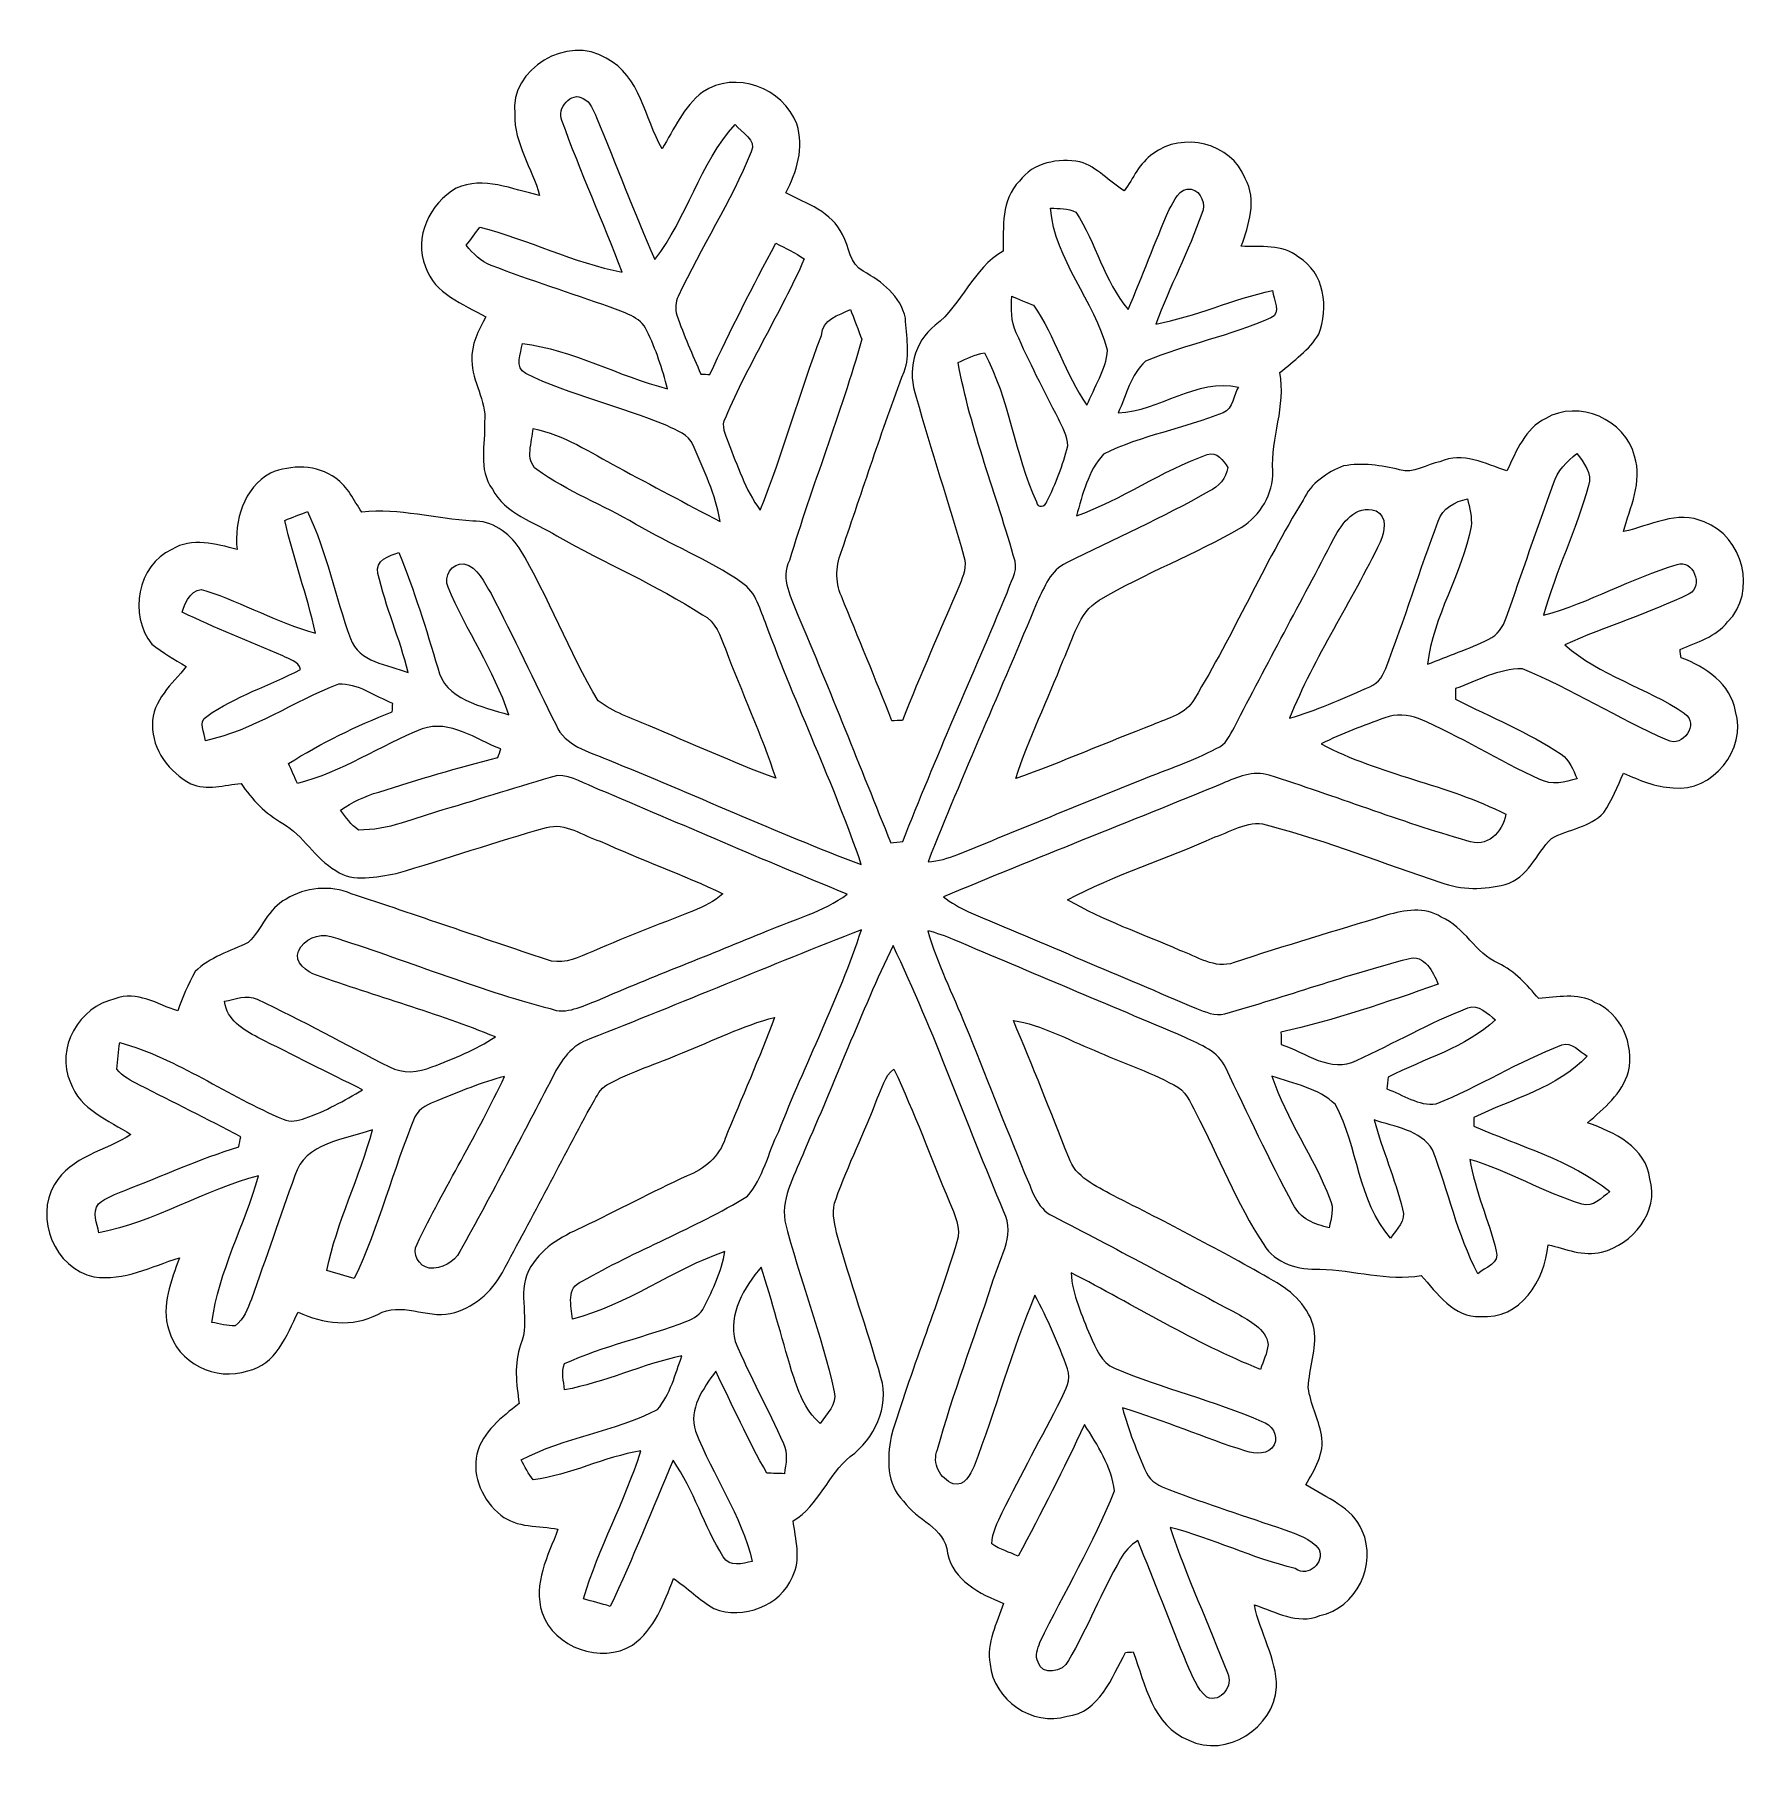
# Model space of a CAD drawing. Header units: centimetres. Extents: x -12.5 to 4.5, y -6.2 to 10.8.
import ezdxf

# ---------------------------------------------------------------- set-up
doc = ezdxf.new("R2010")
doc.units = ezdxf.units.CM
doc.header["$MEASUREMENT"] = 0
doc.layers.add('Layer 1', color=7, linetype='Continuous')

msp = doc.modelspace()

# ---------------------------------------------------------------- linework, layer by layer
at = {"layer": 'Layer 1', "color": 250, "lineweight": 9}
for points, knots in [([(-7.79114, 10.01674), (-7.84018, 10.47041), (-7.2648, 10.80519), (-6.88627, 10.5713), (-6.88627, 10.5713), (-6.54549, 10.3935), (-6.50633, 9.97758), (-6.33347, 9.67419), (-6.33347, 9.67419), (-6.21388, 9.86892), (-6.11792, 10.09117), (-5.93342, 10.2344), (-5.93342, 10.2344), (-5.60498, 10.457), (-5.13543, 10.27567), (-5.00032, 9.92043), (-5.00032, 9.92043), (-4.9234, 9.68477), (-4.99997, 9.44665), (-5.10933, 9.23815), (-5.10933, 9.23815), (-4.90189, 9.13409), (-4.65495, 9.04977), (-4.54806, 8.82576), (-4.54806, 8.82576), (-4.47891, 8.70511), (-4.47927, 8.53189), (-4.34239, 8.46381), (-4.34239, 8.46381), (-4.15753, 8.35903), (-3.97303, 8.2211), (-3.92541, 7.99849), (-3.92541, 7.99849), (-3.91835, 7.82457), (-3.87355, 7.6376), (-3.93881, 7.46897), (-3.93881, 7.46897), (-4.15965, 6.88936), (-4.34944, 6.29881), (-4.55123, 5.71249), (-4.55123, 5.71249), (-4.61191, 5.5668), (-4.62461, 5.3957), (-4.55935, 5.2493), (-4.55935, 5.2493), (-4.39213, 4.83937), (-4.22033, 4.43121), (-4.05981, 4.0181), (-4.05981, 4.0181), (-4.033, 4.01881), (-3.97973, 4.01951), (-3.95292, 4.02022), (-3.95292, 4.02022), (-3.78006, 4.4746), (-3.5751, 4.91557), (-3.38848, 5.3643), (-3.38848, 5.3643), (-3.35391, 5.45179), (-3.31404, 5.54775), (-3.34614, 5.64194), (-3.34614, 5.64194), (-3.49466, 6.17005), (-3.67317, 6.68969), (-3.81781, 7.21885), (-3.81781, 7.21885), (-3.91165, 7.46439), (-3.8418, 7.76778), (-3.62978, 7.929), (-3.62978, 7.929), (-3.36308, 8.13678), (-3.26042, 8.48991), (-2.95738, 8.66242), (-2.95738, 8.66242), (-2.95456, 8.89914), (-2.98314, 9.17289), (-2.79616, 9.35528), (-2.79616, 9.35528), (-2.66281, 9.54049), (-2.41058, 9.58352), (-2.19821, 9.54648), (-2.19821, 9.54648), (-2.02817, 9.49286), (-1.90752, 9.35104), (-1.7597, 9.2572), (-1.7597, 9.2572), (-1.67116, 9.38244), (-1.60942, 9.5359), (-1.47783, 9.62409), (-1.47783, 9.62409), (-1.18644, 9.84952), (-0.69819, 9.73275), (-0.56273, 9.38209), (-0.56273, 9.38209), (-0.44525, 9.1683), (-0.52851, 8.92242), (-0.60224, 8.71005), (-0.60224, 8.71005), (-0.41033, 8.69805), (-0.19654, 8.73933), (-0.03709, 8.6021), (-0.03709, 8.6021), (0.22361, 8.45393), (0.26418, 8.09833), (0.16435, 7.84045), (0.16435, 7.84045), (0.07192, 7.68276), (-0.08683, 7.57975), (-0.22053, 7.46051), (-0.22053, 7.46051), (-0.15774, 7.12995), (-0.31014, 6.81598), (-0.29109, 6.48614), (-0.29109, 6.48614), (-0.28509, 6.26353), (-0.41456, 6.04516), (-0.60259, 5.92981), (-0.60259, 5.92981), (-1.05732, 5.66452), (-1.55368, 5.4786), (-2.007, 5.21084), (-2.007, 5.21084), (-2.21761, 5.08384), (-2.26488, 4.82491), (-2.36436, 4.61853), (-2.36436, 4.61853), (-2.51394, 4.22448), (-2.70656, 3.84736), (-2.83391, 3.44519), (-2.83391, 3.44519), (-2.37671, 3.60888), (-1.93151, 3.80502), (-1.47713, 3.97753), (-1.47713, 3.97753), (-1.33355, 4.04668), (-1.14411, 4.07666), (-1.06649, 4.23506), (-1.06649, 4.23506), (-0.67809, 4.87359), (-0.38105, 5.56362), (0.00912, 6.20109), (0.00912, 6.20109), (0.08674, 6.36619), (0.24407, 6.47555), (0.41023, 6.53799), (0.41023, 6.53799), (0.59403, 6.57221), (0.78347, 6.54434), (0.96339, 6.50025), (0.96339, 6.50025), (1.10203, 6.45721), (1.2315, 6.55493), (1.36344, 6.57962), (1.36344, 6.57962), (1.58675, 6.68369), (1.81252, 6.55563), (2.02596, 6.49072), (2.02596, 6.49072), (2.11979, 6.68334), (2.2034, 6.90912), (2.40907, 7.00754), (2.40907, 7.00754), (2.73363, 7.19839), (3.19894, 6.99802), (3.28749, 6.63395), (3.28749, 6.63395), (3.37145, 6.37572), (3.24269, 6.13195), (3.17848, 5.88853), (3.17848, 5.88853), (3.43707, 5.94603), (3.7147, 6.10372), (3.97787, 5.98378), (3.97787, 5.98378), (4.3617, 5.84408), (4.50492, 5.2881), (4.2093, 4.996), (4.2093, 4.996), (4.09218, 4.84642), (3.90414, 4.79492), (3.73834, 4.72119), (3.73834, 4.72119), (3.74116, 4.70073), (3.74681, 4.66016), (3.74963, 4.6397), (3.74963, 4.6397), (3.99234, 4.55186), (4.24034, 4.38111), (4.28832, 4.11018), (4.28832, 4.11018), (4.40015, 3.73764), (4.06148, 3.30725), (3.66955, 3.35559), (3.66955, 3.35559), (3.49422, 3.357), (3.33617, 3.43214), (3.17883, 3.49881), (3.17883, 3.49881), (3.12027, 3.36723), (3.06524, 3.23247), (2.98551, 3.11182), (2.98551, 3.11182), (2.84828, 2.9633), (2.63485, 2.94566), (2.46516, 2.85358), (2.46516, 2.85358), (2.31417, 2.70083), (2.23198, 2.46341), (2.00867, 2.39779), (2.00867, 2.39779), (1.80124, 2.34594), (1.57369, 2.34241), (1.37155, 2.41826), (1.37155, 2.41826), (0.80746, 2.60452), (0.25395, 2.82712), (-0.32143, 2.97776), (-0.32143, 2.97776), (-0.50946, 3.05184), (-0.68691, 2.92731), (-0.85977, 2.86911), (-0.85977, 2.86911), (-1.34201, 2.65109), (-1.85389, 2.49869), (-2.32027, 2.2468), (-2.32027, 2.2468), (-1.97066, 2.04043), (-1.58155, 1.91167), (-1.21149, 1.74657), (-1.21149, 1.74657), (-1.03968, 1.68765), (-0.86294, 1.55818), (-0.67456, 1.62556), (-0.67456, 1.62556), (-0.17467, 1.79278), (0.33156, 1.93918), (0.83498, 2.09546), (0.83498, 2.09546), (1.01101, 2.14168), (1.2121, 2.18472), (1.37473, 2.07571), (1.37473, 2.07571), (1.6065, 1.97834), (1.71269, 1.72081), (1.93988, 1.61886), (1.93988, 1.61886), (2.10568, 1.54513), (2.22316, 1.40296), (2.34063, 1.26996), (2.34063, 1.26996), (2.52337, 1.2816), (2.72446, 1.33276), (2.89344, 1.23257), (2.89344, 1.23257), (3.15484, 1.12674), (3.28819, 0.81523), (3.22787, 0.54747), (3.22787, 0.54747), (3.16684, 0.3291), (2.98445, 0.18552), (2.82323, 0.04089), (2.82323, 0.04089), (3.08676, -0.04907), (3.40285, -0.20288), (3.44024, -0.51227), (3.44024, -0.51227), (3.53584, -0.83824), (3.2695, -1.16279), (2.96223, -1.23688), (2.96223, -1.23688), (2.78266, -1.2845), (2.60592, -1.20336), (2.43306, -1.16491), (2.43306, -1.16491), (2.40343, -1.5131), (2.1586, -1.91209), (1.76243, -1.87364), (1.76243, -1.87364), (1.50102, -1.89304), (1.33239, -1.63763), (1.17682, -1.46795), (1.17682, -1.46795), (0.83992, -1.52968), (0.51113, -1.4115), (0.17564, -1.40691), (0.17564, -1.40691), (-0.03109, -1.41397), (-0.26922, -1.35259), (-0.38034, -1.16209), (-0.38034, -1.16209), (-0.65057, -0.75322), (-0.82872, -0.29284), (-1.05274, 0.14143), (-1.05274, 0.14143), (-1.10777, 0.24373), (-1.15363, 0.36932), (-1.27146, 0.41554), (-1.27146, 0.41554), (-1.52193, 0.55629), (-1.79921, 0.63779), (-2.0578, 0.7609), (-2.0578, 0.7609), (-2.32203, 0.86286), (-2.57427, 1.01032), (-2.85755, 1.05265), (-2.85755, 1.05265), (-2.66634, 0.60533), (-2.49031, 0.15166), (-2.31004, -0.30025), (-2.31004, -0.30025), (-2.24583, -0.49675), (-2.0384, -0.58388), (-1.87153, -0.67702), (-1.87153, -0.67702), (-1.33602, -0.94689), (-0.80226, -1.22241), (-0.28227, -1.52192), (-0.28227, -1.52192), (-0.09565, -1.62493), (0.07298, -1.78509), (0.11884, -2.00135), (0.11884, -2.00135), (0.14424, -2.19643), (0.06839, -2.38446), (0.06063, -2.57778), (0.06063, -2.57778), (0.08074, -2.739), (0.15941, -2.88541), (0.19116, -3.04521), (0.19116, -3.04521), (0.22502, -3.22866), (0.12131, -3.38706), (0.03735, -3.5384), (0.03735, -3.5384), (0.23702, -3.67351), (0.49525, -3.75359), (0.59474, -3.99454), (0.59474, -3.99454), (0.74537, -4.32686), (0.53335, -4.76007), (0.17564, -4.83309), (0.17564, -4.83309), (-0.04732, -4.92446), (-0.26428, -4.79429), (-0.47206, -4.72726), (-0.47206, -4.72726), (-0.41844, -5.00454), (-0.25299, -5.2536), (-0.25334, -5.54182), (-0.25334, -5.54182), (-0.28015, -5.94399), (-0.74864, -6.24597), (-1.12259, -6.06464), (-1.12259, -6.06464), (-1.48277, -5.9193), (-1.55015, -5.51466), (-1.67257, -5.19222), (-1.67257, -5.19222), (-1.69091, -5.19328), (-1.72795, -5.1954), (-1.74665, -5.19645), (-1.74665, -5.19645), (-1.88176, -5.44199), (-2.00383, -5.79018), (-2.32662, -5.82687), (-2.32662, -5.82687), (-2.66669, -5.93588), (-3.05475, -5.66318), (-3.08721, -5.31428), (-3.08721, -5.31428), (-3.12989, -5.10015), (-3.01877, -4.90788), (-2.95456, -4.71244), (-2.95456, -4.71244), (-3.18951, -4.61684), (-3.45304, -4.48525), (-3.50842, -4.21397), (-3.50842, -4.21397), (-3.53453, -3.95573), (-3.81781, -3.89294), (-3.9434, -3.70032), (-3.9434, -3.70032), (-4.1152, -3.53628), (-4.10779, -3.27487), (-4.06687, -3.06038), (-4.06687, -3.06038), (-3.87355, -2.41092), (-3.61179, -1.78403), (-3.41529, -1.13563), (-3.41529, -1.13563), (-3.37154, -0.99981), (-3.44104, -0.86646), (-3.48867, -0.74228), (-3.48867, -0.74228), (-3.67529, -0.30554), (-3.83509, 0.14284), (-4.03935, 0.57182), (-4.03935, 0.57182), (-4.13284, 0.50197), (-4.15824, 0.38167), (-4.20339, 0.28077), (-4.20339, 0.28077), (-4.32969, -0.05401), (-4.49338, -0.37363), (-4.61191, -0.71159), (-4.61191, -0.71159), (-4.65918, -0.81778), (-4.62884, -0.93843), (-4.60697, -1.04779), (-4.60697, -1.04779), (-4.47221, -1.52792), (-4.30429, -1.99817), (-4.16706, -2.4776), (-4.16706, -2.4776), (-4.07886, -2.76934), (-4.23514, -3.08508), (-4.47045, -3.2597), (-4.47045, -3.2597), (-4.69446, -3.43927), (-4.78054, -3.74618), (-5.03595, -3.89364), (-5.03595, -3.89364), (-5.01408, -4.07603), (-4.95411, -4.27535), (-5.04265, -4.44856), (-5.04265, -4.44856), (-5.1633, -4.73925), (-5.53125, -4.87578), (-5.81947, -4.7636), (-5.81947, -4.7636), (-5.9634, -4.67928), (-6.08123, -4.55793), (-6.21987, -4.46585), (-6.21987, -4.46585), (-6.3123, -4.7068), (-6.40579, -4.96785), (-6.62486, -5.12378), (-6.62486, -5.12378), (-6.93389, -5.3164), (-7.40203, -5.14883), (-7.51986, -4.80558), (-7.51986, -4.80558), (-7.61158, -4.51524), (-7.46306, -4.24254), (-7.36252, -3.97902), (-7.36252, -3.97902), (-7.54984, -3.93845), (-7.77104, -3.96949), (-7.92838, -3.83826), (-7.92838, -3.83826), (-8.10547, -3.69891), (-8.21377, -3.46008), (-8.16579, -3.23466), (-8.16579, -3.23466), (-8.10794, -3.01205), (-7.91814, -2.87059), (-7.74775, -2.73442), (-7.74775, -2.73442), (-7.7728, -2.5411), (-7.80032, -2.34107), (-7.73223, -2.15304), (-7.73223, -2.15304), (-7.63098, -1.91527), (-7.77104, -1.64786), (-7.65144, -1.41715), (-7.65144, -1.41715), (-7.54173, -1.20548), (-7.33359, -1.08518), (-7.1251, -0.99275), (-7.1251, -0.99275), (-6.7762, -0.82695), (-6.43613, -0.64421), (-6.08476, -0.48405), (-6.08476, -0.48405), (-5.91437, -0.41702), (-5.76444, -0.29249), (-5.70834, -0.11257), (-5.70834, -0.11257), (-5.54536, 0.28642), (-5.37003, 0.68118), (-5.21904, 1.0844), (-5.21904, 1.0844), (-5.53619, 1.00256), (-5.82935, 0.85298), (-6.13203, 0.73198), (-6.13203, 0.73198), (-6.38074, 0.62685), (-6.64074, 0.54677), (-6.87886, 0.41695), (-6.87886, 0.41695), (-6.94695, 0.38132), (-6.97588, 0.30441), (-7.01609, 0.24338), (-7.01609, 0.24338), (-7.31807, -0.31613), (-7.61017, -0.88022), (-7.91321, -1.43902), (-7.91321, -1.43902), (-8.01904, -1.63693), (-8.2046, -1.79462), (-8.42544, -1.84577), (-8.42544, -1.84577), (-8.66568, -1.89304), (-8.91615, -1.72406), (-9.14405, -1.85318), (-9.14405, -1.85318), (-9.39734, -1.98512), (-9.6845, -1.9442), (-9.93356, -1.83201), (-9.93356, -1.83201), (-10.04822, -2.05885), (-10.15193, -2.35589), (-10.43133, -2.41198), (-10.43133, -2.41198), (-10.74742, -2.51887), (-11.12772, -2.33331), (-11.21238, -2.0077), (-11.21238, -2.0077), (-11.29246, -1.76357), (-11.18804, -1.52051), (-11.10761, -1.29332), (-11.10761, -1.29332), (-11.38524, -1.37834), (-11.65194, -1.52792), (-11.95533, -1.481), (-11.95533, -1.481), (-12.34163, -1.39704), (-12.542, -0.90138), (-12.34445, -0.56871), (-12.34445, -0.56871), (-12.18041, -0.28861), (-11.83892, -0.24063), (-11.58703, -0.07271), (-11.58703, -0.07271), (-11.81105, 0.06593), (-12.09009, 0.17177), (-12.18711, 0.44129), (-12.18711, 0.44129), (-12.33951, 0.77537), (-12.09715, 1.19447), (-11.74684, 1.26679), (-11.74684, 1.26679), (-11.52883, 1.35428), (-11.32633, 1.21105), (-11.12525, 1.14825), (-11.12525, 1.14825), (-11.07304, 1.27984), (-11.02435, 1.4139), (-10.95344, 1.53631), (-10.95344, 1.53631), (-10.80634, 1.67989), (-10.60737, 1.7381), (-10.42745, 1.82382), (-10.42745, 1.82382), (-10.29022, 1.95612), (-10.23096, 2.16355), (-10.05316, 2.25351), (-10.05316, 2.25351), (-9.86336, 2.37451), (-9.61465, 2.39391), (-9.40722, 2.30678), (-9.40722, 2.30678), (-8.76234, 2.09441), (-8.12099, 1.87004), (-7.47611, 1.65625), (-7.47611, 1.65625), (-7.34171, 1.60369), (-7.20236, 1.65943), (-7.07748, 1.71164), (-7.07748, 1.71164), (-6.72999, 1.86228), (-6.37686, 1.99986), (-6.02338, 2.13639), (-6.02338, 2.13639), (-5.91895, 2.17942), (-5.81665, 2.23199), (-5.73092, 2.30678), (-5.73092, 2.30678), (-6.12815, 2.49763), (-6.54513, 2.64368), (-6.94624, 2.82607), (-6.94624, 2.82607), (-7.11699, 2.87934), (-7.29126, 3.01727), (-7.47717, 2.96083), (-7.47717, 2.96083), (-7.97741, 2.82395), (-8.46636, 2.65038), (-8.96413, 2.50645), (-8.96413, 2.50645), (-9.16028, 2.47576), (-9.38429, 2.41367), (-9.56103, 2.53608), (-9.56103, 2.53608), (-9.76811, 2.65462), (-9.87818, 2.88427), (-10.08561, 3.00246), (-10.08561, 3.00246), (-10.2553, 3.09947), (-10.39182, 3.23599), (-10.49766, 3.39862), (-10.49766, 3.39862), (-10.6617, 3.38134), (-10.83703, 3.32454), (-10.99472, 3.3951), (-10.99472, 3.3951), (-11.20815, 3.50552), (-11.37713, 3.73059), (-11.37537, 3.97683), (-11.37537, 3.97683), (-11.37678, 4.22166), (-11.17887, 4.37829), (-11.04164, 4.55397), (-11.04164, 4.55397), (-11.15841, 4.6217), (-11.27306, 4.69402), (-11.38066, 4.77516), (-11.38066, 4.77516), (-11.61032, 5.06374), (-11.52847, 5.55727), (-11.18275, 5.71179), (-11.18275, 5.71179), (-10.98484, 5.83561), (-10.74601, 5.76717), (-10.53787, 5.71179), (-10.53787, 5.71179), (-10.56856, 5.99754), (-10.47084, 6.31821), (-10.20838, 6.46709), (-10.20838, 6.46709), (-10.00341, 6.55105), (-9.74412, 6.55457), (-9.56174, 6.41593), (-9.56174, 6.41593), (-9.44179, 6.3355), (-9.38464, 6.19651), (-9.3035, 6.08185), (-9.3035, 6.08185), (-8.93203, 6.12277), (-8.57361, 6.01306), (-8.20601, 5.99331), (-8.20601, 5.99331), (-8.01728, 5.99895), (-7.84971, 5.87618), (-7.74528, 5.72766), (-7.74528, 5.72766), (-7.45354, 5.23977), (-7.25739, 4.70037), (-6.96423, 4.21354), (-6.96423, 4.21354), (-6.8143, 4.10383), (-6.63791, 4.04068), (-6.46752, 3.97012), (-6.46752, 3.97012), (-6.04842, 3.7955), (-5.63461, 3.60676), (-5.20881, 3.44872), (-5.20881, 3.44872), (-5.34992, 3.8844), (-5.54607, 4.29962), (-5.70658, 4.72824), (-5.70658, 4.72824), (-5.7602, 4.85242), (-5.79724, 5.00306), (-5.93412, 5.0655), (-5.93412, 5.0655), (-6.39344, 5.36219), (-6.90003, 5.57809), (-7.37557, 5.84761), (-7.37557, 5.84761), (-7.59571, 5.98343), (-7.8871, 6.0628), (-8.01093, 6.30939), (-8.01093, 6.30939), (-8.15698, 6.50201), (-8.0776, 6.75072), (-8.08959, 6.97262), (-8.08959, 6.97262), (-8.0649, 7.18922), (-8.21765, 7.36808), (-8.21377, 7.58222), (-8.21377, 7.58222), (-8.22294, 7.74026), (-8.14921, 7.8789), (-8.07725, 8.0119), (-8.07725, 8.0119), (-8.29738, 8.14172), (-8.58983, 8.23627), (-8.67238, 8.5079), (-8.67238, 8.5079), (-8.79586, 8.79895), (-8.62864, 9.13514), (-8.36935, 9.28402), (-8.36935, 9.28402), (-8.10053, 9.4096), (-7.81372, 9.26955), (-7.5442, 9.21311), (-7.5442, 9.21311), (-7.61899, 9.48404), (-7.79573, 9.72569), (-7.79114, 10.01674), (-7.79114, 10.01674), (-7.79114, 10.01674), (-7.79114, 10.01674), (-7.79114, 10.01674)], [0, 0, 0, 0, 0.00564972, 0.00564972, 0.00564972, 0.00564972, 0.01129944, 0.01129944, 0.01129944, 0.01129944, 0.01694915, 0.01694915, 0.01694915, 0.01694915, 0.02259887, 0.02259887, 0.02259887, 0.02259887, 0.02824859, 0.02824859, 0.02824859, 0.02824859, 0.03389831, 0.03389831, 0.03389831, 0.03389831, 0.03954802, 0.03954802, 0.03954802, 0.03954802, 0.04519774, 0.04519774, 0.04519774, 0.04519774, 0.05084746, 0.05084746, 0.05084746, 0.05084746, 0.05649718, 0.05649718, 0.05649718, 0.05649718, 0.06214689, 0.06214689, 0.06214689, 0.06214689, 0.06779661, 0.06779661, 0.06779661, 0.06779661, 0.07344633, 0.07344633, 0.07344633, 0.07344633, 0.07909605, 0.07909605, 0.07909605, 0.07909605, 0.08474576, 0.08474576, 0.08474576, 0.08474576, 0.09039548, 0.09039548, 0.09039548, 0.09039548, 0.0960452, 0.0960452, 0.0960452, 0.0960452, 0.10169492, 0.10169492, 0.10169492, 0.10169492, 0.10734463, 0.10734463, 0.10734463, 0.10734463, 0.11299435, 0.11299435, 0.11299435, 0.11299435, 0.11864407, 0.11864407, 0.11864407, 0.11864407, 0.12429379, 0.12429379, 0.12429379, 0.12429379, 0.1299435, 0.1299435, 0.1299435, 0.1299435, 0.13559322, 0.13559322, 0.13559322, 0.13559322, 0.14124294, 0.14124294, 0.14124294, 0.14124294, 0.14689266, 0.14689266, 0.14689266, 0.14689266, 0.15254237, 0.15254237, 0.15254237, 0.15254237, 0.15819209, 0.15819209, 0.15819209, 0.15819209, 0.16384181, 0.16384181, 0.16384181, 0.16384181, 0.16949153, 0.16949153, 0.16949153, 0.16949153, 0.17514124, 0.17514124, 0.17514124, 0.17514124, 0.18079096, 0.18079096, 0.18079096, 0.18079096, 0.18644068, 0.18644068, 0.18644068, 0.18644068, 0.1920904, 0.1920904, 0.1920904, 0.1920904, 0.19774011, 0.19774011, 0.19774011, 0.19774011, 0.20338983, 0.20338983, 0.20338983, 0.20338983, 0.20903955, 0.20903955, 0.20903955, 0.20903955, 0.21468927, 0.21468927, 0.21468927, 0.21468927, 0.22033898, 0.22033898, 0.22033898, 0.22033898, 0.2259887, 0.2259887, 0.2259887, 0.2259887, 0.23163842, 0.23163842, 0.23163842, 0.23163842, 0.23728814, 0.23728814, 0.23728814, 0.23728814, 0.24293785, 0.24293785, 0.24293785, 0.24293785, 0.24858757, 0.24858757, 0.24858757, 0.24858757, 0.25423729, 0.25423729, 0.25423729, 0.25423729, 0.25988701, 0.25988701, 0.25988701, 0.25988701, 0.26553672, 0.26553672, 0.26553672, 0.26553672, 0.27118644, 0.27118644, 0.27118644, 0.27118644, 0.27683616, 0.27683616, 0.27683616, 0.27683616, 0.28248588, 0.28248588, 0.28248588, 0.28248588, 0.28813559, 0.28813559, 0.28813559, 0.28813559, 0.29378531, 0.29378531, 0.29378531, 0.29378531, 0.29943503, 0.29943503, 0.29943503, 0.29943503, 0.30508475, 0.30508475, 0.30508475, 0.30508475, 0.31073446, 0.31073446, 0.31073446, 0.31073446, 0.31638418, 0.31638418, 0.31638418, 0.31638418, 0.3220339, 0.3220339, 0.3220339, 0.3220339, 0.32768362, 0.32768362, 0.32768362, 0.32768362, 0.33333333, 0.33333333, 0.33333333, 0.33333333, 0.33898305, 0.33898305, 0.33898305, 0.33898305, 0.34463277, 0.34463277, 0.34463277, 0.34463277, 0.35028249, 0.35028249, 0.35028249, 0.35028249, 0.3559322, 0.3559322, 0.3559322, 0.3559322, 0.36158192, 0.36158192, 0.36158192, 0.36158192, 0.36723164, 0.36723164, 0.36723164, 0.36723164, 0.37288136, 0.37288136, 0.37288136, 0.37288136, 0.37853107, 0.37853107, 0.37853107, 0.37853107, 0.38418079, 0.38418079, 0.38418079, 0.38418079, 0.38983051, 0.38983051, 0.38983051, 0.38983051, 0.39548023, 0.39548023, 0.39548023, 0.39548023, 0.40112994, 0.40112994, 0.40112994, 0.40112994, 0.40677966, 0.40677966, 0.40677966, 0.40677966, 0.41242938, 0.41242938, 0.41242938, 0.41242938, 0.4180791, 0.4180791, 0.4180791, 0.4180791, 0.42372881, 0.42372881, 0.42372881, 0.42372881, 0.42937853, 0.42937853, 0.42937853, 0.42937853, 0.43502825, 0.43502825, 0.43502825, 0.43502825, 0.44067797, 0.44067797, 0.44067797, 0.44067797, 0.44632768, 0.44632768, 0.44632768, 0.44632768, 0.4519774, 0.4519774, 0.4519774, 0.4519774, 0.45762712, 0.45762712, 0.45762712, 0.45762712, 0.46327684, 0.46327684, 0.46327684, 0.46327684, 0.46892655, 0.46892655, 0.46892655, 0.46892655, 0.47457627, 0.47457627, 0.47457627, 0.47457627, 0.48022599, 0.48022599, 0.48022599, 0.48022599, 0.48587571, 0.48587571, 0.48587571, 0.48587571, 0.49152542, 0.49152542, 0.49152542, 0.49152542, 0.49717514, 0.49717514, 0.49717514, 0.49717514, 0.50282486, 0.50282486, 0.50282486, 0.50282486, 0.50847458, 0.50847458, 0.50847458, 0.50847458, 0.51412429, 0.51412429, 0.51412429, 0.51412429, 0.51977401, 0.51977401, 0.51977401, 0.51977401, 0.52542373, 0.52542373, 0.52542373, 0.52542373, 0.53107345, 0.53107345, 0.53107345, 0.53107345, 0.53672316, 0.53672316, 0.53672316, 0.53672316, 0.54237288, 0.54237288, 0.54237288, 0.54237288, 0.5480226, 0.5480226, 0.5480226, 0.5480226, 0.55367232, 0.55367232, 0.55367232, 0.55367232, 0.55932203, 0.55932203, 0.55932203, 0.55932203, 0.56497175, 0.56497175, 0.56497175, 0.56497175, 0.57062147, 0.57062147, 0.57062147, 0.57062147, 0.57627119, 0.57627119, 0.57627119, 0.57627119, 0.5819209, 0.5819209, 0.5819209, 0.5819209, 0.58757062, 0.58757062, 0.58757062, 0.58757062, 0.59322034, 0.59322034, 0.59322034, 0.59322034, 0.59887006, 0.59887006, 0.59887006, 0.59887006, 0.60451977, 0.60451977, 0.60451977, 0.60451977, 0.61016949, 0.61016949, 0.61016949, 0.61016949, 0.61581921, 0.61581921, 0.61581921, 0.61581921, 0.62146893, 0.62146893, 0.62146893, 0.62146893, 0.62711864, 0.62711864, 0.62711864, 0.62711864, 0.63276836, 0.63276836, 0.63276836, 0.63276836, 0.63841808, 0.63841808, 0.63841808, 0.63841808, 0.6440678, 0.6440678, 0.6440678, 0.6440678, 0.64971751, 0.64971751, 0.64971751, 0.64971751, 0.65536723, 0.65536723, 0.65536723, 0.65536723, 0.66101695, 0.66101695, 0.66101695, 0.66101695, 0.66666667, 0.66666667, 0.66666667, 0.66666667, 0.67231638, 0.67231638, 0.67231638, 0.67231638, 0.6779661, 0.6779661, 0.6779661, 0.6779661, 0.68361582, 0.68361582, 0.68361582, 0.68361582, 0.68926554, 0.68926554, 0.68926554, 0.68926554, 0.69491525, 0.69491525, 0.69491525, 0.69491525, 0.70056497, 0.70056497, 0.70056497, 0.70056497, 0.70621469, 0.70621469, 0.70621469, 0.70621469, 0.71186441, 0.71186441, 0.71186441, 0.71186441, 0.71751412, 0.71751412, 0.71751412, 0.71751412, 0.72316384, 0.72316384, 0.72316384, 0.72316384, 0.72881356, 0.72881356, 0.72881356, 0.72881356, 0.73446328, 0.73446328, 0.73446328, 0.73446328, 0.74011299, 0.74011299, 0.74011299, 0.74011299, 0.74576271, 0.74576271, 0.74576271, 0.74576271, 0.75141243, 0.75141243, 0.75141243, 0.75141243, 0.75706215, 0.75706215, 0.75706215, 0.75706215, 0.76271186, 0.76271186, 0.76271186, 0.76271186, 0.76836158, 0.76836158, 0.76836158, 0.76836158, 0.7740113, 0.7740113, 0.7740113, 0.7740113, 0.77966102, 0.77966102, 0.77966102, 0.77966102, 0.78531073, 0.78531073, 0.78531073, 0.78531073, 0.79096045, 0.79096045, 0.79096045, 0.79096045, 0.79661017, 0.79661017, 0.79661017, 0.79661017, 0.80225989, 0.80225989, 0.80225989, 0.80225989, 0.8079096, 0.8079096, 0.8079096, 0.8079096, 0.81355932, 0.81355932, 0.81355932, 0.81355932, 0.81920904, 0.81920904, 0.81920904, 0.81920904, 0.82485876, 0.82485876, 0.82485876, 0.82485876, 0.83050847, 0.83050847, 0.83050847, 0.83050847, 0.83615819, 0.83615819, 0.83615819, 0.83615819, 0.84180791, 0.84180791, 0.84180791, 0.84180791, 0.84745763, 0.84745763, 0.84745763, 0.84745763, 0.85310734, 0.85310734, 0.85310734, 0.85310734, 0.85875706, 0.85875706, 0.85875706, 0.85875706, 0.86440678, 0.86440678, 0.86440678, 0.86440678, 0.8700565, 0.8700565, 0.8700565, 0.8700565, 0.87570621, 0.87570621, 0.87570621, 0.87570621, 0.88135593, 0.88135593, 0.88135593, 0.88135593, 0.88700565, 0.88700565, 0.88700565, 0.88700565, 0.89265537, 0.89265537, 0.89265537, 0.89265537, 0.89830508, 0.89830508, 0.89830508, 0.89830508, 0.9039548, 0.9039548, 0.9039548, 0.9039548, 0.90960452, 0.90960452, 0.90960452, 0.90960452, 0.91525424, 0.91525424, 0.91525424, 0.91525424, 0.92090395, 0.92090395, 0.92090395, 0.92090395, 0.92655367, 0.92655367, 0.92655367, 0.92655367, 0.93220339, 0.93220339, 0.93220339, 0.93220339, 0.93785311, 0.93785311, 0.93785311, 0.93785311, 0.94350282, 0.94350282, 0.94350282, 0.94350282, 0.94915254, 0.94915254, 0.94915254, 0.94915254, 0.95480226, 0.95480226, 0.95480226, 0.95480226, 0.96045198, 0.96045198, 0.96045198, 0.96045198, 0.96610169, 0.96610169, 0.96610169, 0.96610169, 0.97175141, 0.97175141, 0.97175141, 0.97175141, 0.97740113, 0.97740113, 0.97740113, 0.97740113, 0.98305085, 0.98305085, 0.98305085, 0.98305085, 0.98870056, 0.98870056, 0.98870056, 0.98870056, 1, 1, 1, 1]), ([(-7.32301, 9.9557), (-7.1438, 9.4477), (-6.91731, 8.95734), (-6.72681, 8.45358), (-6.72681, 8.45358), (-7.21259, 8.54706), (-7.65779, 8.77778), (-8.13546, 8.90019), (-8.13546, 8.90019), (-8.18026, 8.84022), (-8.22506, 8.78025), (-8.27022, 8.72028), (-8.27022, 8.72028), (-8.20072, 8.63949), (-8.12593, 8.55624), (-8.02221, 8.52025), (-8.02221, 8.52025), (-7.63381, 8.37103), (-7.23658, 8.2472), (-6.84499, 8.10715), (-6.84499, 8.10715), (-6.71447, 8.05494), (-6.54654, 8.0179), (-6.48269, 7.87537), (-6.48269, 7.87537), (-6.39414, 7.69228), (-6.33064, 7.49755), (-6.27879, 7.30105), (-6.27879, 7.30105), (-6.76562, 7.42452), (-7.21224, 7.68734), (-7.7153, 7.74943), (-7.7153, 7.74943), (-7.72764, 7.65065), (-7.7982, 7.51272), (-7.68214, 7.45098), (-7.68214, 7.45098), (-7.23481, 7.23473), (-6.7441, 7.12643), (-6.28549, 6.93769), (-6.28549, 6.93769), (-6.1913, 6.8883), (-6.06606, 6.85338), (-6.02549, 6.74331), (-6.02549, 6.74331), (-5.92072, 6.49848), (-5.80289, 6.2533), (-5.75703, 5.98872), (-5.75703, 5.98872), (-6.09675, 6.16475), (-6.43401, 6.34502), (-6.77056, 6.526), (-6.77056, 6.526), (-7.0422, 6.66958), (-7.30219, 6.84879), (-7.60982, 6.90665), (-7.60982, 6.90665), (-7.61581, 6.774), (-7.69448, 6.59938), (-7.57313, 6.50166), (-7.57313, 6.50166), (-7.26833, 6.28541), (-6.91555, 6.15206), (-6.59488, 5.96297), (-6.59488, 5.96297), (-6.25092, 5.75941), (-5.87486, 5.61336), (-5.54571, 5.38476), (-5.54571, 5.38476), (-5.39719, 5.29128), (-5.36403, 5.1103), (-5.29948, 4.96072), (-5.29948, 4.96072), (-5.00631, 4.16486), (-4.63555, 3.39862), (-4.36179, 2.59535), (-4.36179, 2.59535), (-5.21022, 2.9132), (-6.03325, 3.29632), (-6.87392, 3.63393), (-6.87392, 3.63393), (-7.05984, 3.7133), (-7.29514, 3.76939), (-7.38192, 3.97612), (-7.38192, 3.97612), (-7.59571, 4.40898), (-7.80314, 4.84537), (-8.02398, 5.27505), (-8.02398, 5.27505), (-8.09771, 5.38194), (-8.14957, 5.53999), (-8.29279, 5.56856), (-8.29279, 5.56856), (-8.41274, 5.58197), (-8.49917, 5.44509), (-8.44978, 5.3389), (-8.44978, 5.3389), (-8.27022, 4.90887), (-7.99576, 4.52046), (-7.84829, 4.07596), (-7.84829, 4.07596), (-8.11041, 4.16168), (-8.48753, 4.22307), (-8.55103, 4.53986), (-8.55103, 4.53986), (-8.66709, 4.92439), (-8.78563, 5.30821), (-8.93591, 5.68074), (-8.93591, 5.68074), (-9.03539, 5.65393), (-9.17333, 5.60137), (-9.14369, 5.47543), (-9.14369, 5.47543), (-9.06926, 5.14241), (-8.92638, 4.82808), (-8.84489, 4.49612), (-8.84489, 4.49612), (-9.04703, 4.57232), (-9.33419, 4.59525), (-9.41569, 4.83267), (-9.41569, 4.83267), (-9.57126, 5.24577), (-9.64711, 5.68674), (-9.84149, 6.08573), (-9.84149, 6.08573), (-9.91698, 6.05857), (-9.99177, 6.02964), (-10.0655, 5.9986), (-10.0655, 5.9986), (-9.98084, 5.62254), (-9.84502, 5.26023), (-9.76141, 4.88382), (-9.76141, 4.88382), (-10.13641, 4.98754), (-10.47719, 5.18262), (-10.84514, 5.30433), (-10.84514, 5.30433), (-10.97708, 5.35901), (-11.05222, 5.1865), (-11.08221, 5.09302), (-11.08221, 5.09302), (-10.75624, 4.93427), (-10.41793, 4.80374), (-10.08561, 4.65945), (-10.08561, 4.65945), (-10.02282, 4.62594), (-9.93004, 4.60583), (-9.90852, 4.5261), (-9.90852, 4.5261), (-10.21367, 4.36312), (-10.5541, 4.26469), (-10.83773, 4.06079), (-10.83773, 4.06079), (-10.92875, 4.00787), (-10.85855, 3.89886), (-10.85043, 3.81984), (-10.85043, 3.81984), (-10.37912, 3.92109), (-9.97978, 4.20895), (-9.53493, 4.37829), (-9.53493, 4.37829), (-9.3416, 4.39064), (-9.17227, 4.25764), (-8.998, 4.1892), (-8.998, 4.1892), (-8.99906, 4.16839), (-9.00117, 4.12711), (-9.00223, 4.1063), (-9.00223, 4.1063), (-9.35818, 3.96624), (-9.70355, 3.79726), (-10.02846, 3.59512), (-10.02846, 3.59512), (-9.99953, 3.52915), (-9.97025, 3.46354), (-9.94097, 3.39757), (-9.94097, 3.39757), (-9.50176, 3.50799), (-9.12288, 3.77045), (-8.70625, 3.93802), (-8.70625, 3.93802), (-8.42791, 4.03116), (-8.17603, 3.83219), (-7.92802, 3.7387), (-7.92802, 3.7387), (-7.93543, 3.71754), (-7.95025, 3.6752), (-7.95766, 3.65404), (-7.95766, 3.65404), (-8.35453, 3.5542), (-8.74717, 3.43743), (-9.13664, 3.31149), (-9.13664, 3.31149), (-9.27281, 3.27656), (-9.39699, 3.21059), (-9.51341, 3.13404), (-9.51341, 3.13404), (-9.45943, 3.0649), (-9.4111, 2.98693), (-9.33631, 2.93719), (-9.33631, 2.93719), (-9.04492, 2.93084), (-8.77645, 3.05784), (-8.50199, 3.13545), (-8.50199, 3.13545), (-8.12311, 3.24552), (-7.74846, 3.3704), (-7.36852, 3.47553), (-7.36852, 3.47553), (-7.22176, 3.478), (-7.09335, 3.39016), (-6.96035, 3.33936), (-6.96035, 3.33936), (-6.1405, 2.99364), (-5.32488, 2.63662), (-4.50008, 2.30219), (-4.50008, 2.30219), (-4.7389, 2.13039), (-5.02572, 2.05031), (-5.29418, 1.93883), (-5.29418, 1.93883), (-5.85228, 1.70741), (-6.41708, 1.49221), (-6.97129, 1.25197), (-6.97129, 1.25197), (-7.12087, 1.19729), (-7.2775, 1.10733), (-7.44119, 1.17048), (-7.44119, 1.17048), (-8.17744, 1.36416), (-8.88405, 1.65661), (-9.60971, 1.88556), (-9.60971, 1.88556), (-9.73178, 1.91837), (-9.87888, 1.85981), (-9.92827, 1.73916), (-9.92827, 1.73916), (-9.98119, 1.62768), (-9.84466, 1.53208), (-9.75047, 1.50033), (-9.75047, 1.50033), (-9.16274, 1.29325), (-8.5602, 1.12603), (-7.98235, 0.89073), (-7.98235, 0.89073), (-8.17603, 0.76196), (-8.39439, 0.67835), (-8.60959, 0.59334), (-8.60959, 0.59334), (-8.74188, 0.53795), (-8.90063, 0.52525), (-9.0301, 0.59404), (-9.0301, 0.59404), (-9.46649, 0.8177), (-9.89652, 1.05442), (-10.33996, 1.26361), (-10.33996, 1.26361), (-10.44368, 1.31512), (-10.55798, 1.26361), (-10.66205, 1.2428), (-10.66205, 1.2428), (-10.63771, 1.05512), (-10.47825, 0.96481), (-10.33114, 0.88579), (-10.33114, 0.88579), (-9.98683, 0.71152), (-9.64182, 0.5383), (-9.29504, 0.36826), (-9.29504, 0.36826), (-9.47636, 0.2582), (-9.66439, 0.15765), (-9.86477, 0.08569), (-9.86477, 0.08569), (-9.93356, 0.06205), (-10.01082, 0.0423), (-10.07997, 0.07687), (-10.07997, 0.07687), (-10.63065, 0.30653), (-11.12066, 0.67306), (-11.69851, 0.8364), (-11.69851, 0.8364), (-11.71086, 0.74785), (-11.72109, 0.66283), (-11.72603, 0.57182), (-11.72603, 0.57182), (-11.6717, 0.49667), (-11.58245, 0.45893), (-11.50378, 0.41448), (-11.50378, 0.41448), (-11.17005, 0.24303), (-10.83068, 0.08181), (-10.50154, -0.09881), (-10.50154, -0.09881), (-10.50648, -0.12316), (-10.516, -0.17149), (-10.52094, -0.19583), (-10.52094, -0.19583), (-10.90653, -0.31401), (-11.27306, -0.4837), (-11.64948, -0.62692), (-11.64948, -0.62692), (-11.73873, -0.66502), (-11.83433, -0.69713), (-11.90947, -0.76098), (-11.90947, -0.76098), (-11.97791, -0.84388), (-11.91864, -0.9543), (-11.9063, -1.04673), (-11.9063, -1.04673), (-11.35173, -0.94019), (-10.86737, -0.62375), (-10.32409, -0.48158), (-10.32409, -0.48158), (-10.45991, -0.97088), (-10.72026, -1.42455), (-10.78658, -1.93255), (-10.78658, -1.93255), (-10.71073, -1.94772), (-10.63453, -1.96748), (-10.55692, -1.96607), (-10.55692, -1.96607), (-10.47084, -1.90257), (-10.43345, -1.79815), (-10.39606, -1.7029), (-10.39606, -1.7029), (-10.2493, -1.29685), (-10.11383, -0.88692), (-9.96637, -0.48123), (-9.96637, -0.48123), (-9.86759, -0.15561), (-9.47319, -0.12386), (-9.19626, -0.02685), (-9.19626, -0.02685), (-9.32608, -0.49816), (-9.5508, -0.93843), (-9.64993, -1.41961), (-9.64993, -1.41961), (-9.55927, -1.4489), (-9.47037, -1.46936), (-9.37829, -1.49864), (-9.37829, -1.49864), (-9.13523, -0.98323), (-8.99553, -0.42549), (-8.77786, 0.1005), (-8.77786, 0.1005), (-8.73624, 0.19011), (-8.6364, 0.22504), (-8.55244, 0.26314), (-8.55244, 0.26314), (-8.33442, 0.34815), (-8.11852, 0.44235), (-7.89133, 0.50091), (-7.89133, 0.50091), (-8.15451, -0.0653), (-8.48647, -0.59623), (-8.7574, -1.15856), (-8.7574, -1.15856), (-8.81032, -1.25205), (-8.74012, -1.3801), (-8.6364, -1.39527), (-8.6364, -1.39527), (-8.51469, -1.40268), (-8.38875, -1.34236), (-8.33266, -1.23158), (-8.33266, -1.23158), (-8.01622, -0.66044), (-7.71459, -0.08118), (-7.41332, 0.49809), (-7.41332, 0.49809), (-7.335, 0.65895), (-7.22458, 0.81523), (-7.04608, 0.87062), (-7.04608, 0.87062), (-6.14861, 1.22516), (-5.25891, 1.59946), (-4.36038, 1.95012), (-4.36038, 1.95012), (-4.58404, 1.26714), (-4.91671, 0.62509), (-5.17847, -0.04378), (-5.17847, -0.04378), (-5.28431, -0.25439), (-5.33087, -0.50486), (-5.48892, -0.68548), (-5.48892, -0.68548), (-6.01209, -1.00369), (-6.59241, -1.21818), (-7.12228, -1.52615), (-7.12228, -1.52615), (-7.28632, -1.5826), (-7.23164, -1.77204), (-7.21788, -1.89975), (-7.21788, -1.89975), (-6.67954, -1.76428), (-6.23257, -1.40974), (-5.71081, -1.23264), (-5.71081, -1.23264), (-5.74644, -1.42526), (-5.82617, -1.60623), (-5.91578, -1.77945), (-5.91578, -1.77945), (-5.95, -1.84965), (-6.01703, -1.89445), (-6.08864, -1.92091), (-6.08864, -1.92091), (-6.48693, -2.07402), (-6.90885, -2.16256), (-7.29761, -2.34036), (-7.29761, -2.34036), (-7.33183, -2.42362), (-7.30749, -2.51464), (-7.29726, -2.60036), (-7.29726, -2.60036), (-6.89968, -2.52628), (-6.53102, -2.34777), (-6.13662, -2.26205), (-6.13662, -2.26205), (-6.20188, -2.44479), (-6.25198, -2.6434), (-6.37827, -2.7951), (-6.37827, -2.7951), (-6.80478, -3.01523), (-7.29937, -3.06709), (-7.72553, -3.2911), (-7.72553, -3.2911), (-7.69025, -3.35954), (-7.65779, -3.43115), (-7.60805, -3.49113), (-7.60805, -3.49113), (-7.24363, -3.44174), (-6.90779, -3.26253), (-6.54337, -3.20361), (-6.54337, -3.20361), (-6.69859, -3.7035), (-6.96247, -4.16246), (-7.10993, -4.66517), (-7.10993, -4.66517), (-7.02174, -4.69375), (-6.93531, -4.71209), (-6.8457, -4.74137), (-6.8457, -4.74137), (-6.61992, -4.26759), (-6.43083, -3.77793), (-6.22234, -3.29675), (-6.22234, -3.29675), (-6.01844, -3.59378), (-5.91895, -3.94762), (-5.72704, -4.24995), (-5.72704, -4.24995), (-5.66707, -4.36002), (-5.53725, -4.31486), (-5.44059, -4.29758), (-5.44059, -4.29758), (-5.54713, -3.83649), (-5.83358, -3.44632), (-6.0008, -3.00888), (-6.0008, -3.00888), (-6.07594, -2.78875), (-5.92424, -2.5866), (-5.80218, -2.41621), (-5.80218, -2.41621), (-5.63673, -2.75382), (-5.48151, -3.09637), (-5.2963, -3.4241), (-5.2963, -3.4241), (-5.2388, -3.42551), (-5.18094, -3.42727), (-5.12309, -3.42939), (-5.12309, -3.42939), (-5.10756, -3.33061), (-5.08462, -3.22407), (-5.13295, -3.13023), (-5.13295, -3.13023), (-5.28148, -2.7891), (-5.46881, -2.4656), (-5.60851, -2.12094), (-5.60851, -2.12094), (-5.68153, -1.85247), (-5.52031, -1.58507), (-5.35169, -1.3861), (-5.35169, -1.3861), (-5.24585, -1.72618), (-5.15096, -2.06978), (-5.05112, -2.41163), (-5.05112, -2.41163), (-4.98796, -2.59966), (-4.92694, -2.80109), (-4.76748, -2.93127), (-4.76748, -2.93127), (-4.70258, -2.83919), (-4.60309, -2.74324), (-4.62884, -2.61976), (-4.62884, -2.61976), (-4.75373, -2.0458), (-4.97562, -1.49793), (-5.1185, -0.92855), (-5.1185, -0.92855), (-5.15237, -0.67808), (-5.00983, -0.45759), (-4.92518, -0.23287), (-4.92518, -0.23287), (-4.62532, 0.43917), (-4.36673, 1.13062), (-4.04817, 1.79349), (-4.04817, 1.79349), (-3.63754, 0.93588), (-3.32216, 0.0363), (-2.95033, -0.83859), (-2.95033, -0.83859), (-2.8325, -1.08095), (-3.00677, -1.32401), (-3.06957, -1.55402), (-3.06957, -1.55402), (-3.24737, -2.09977), (-3.45762, -2.63564), (-3.60685, -3.19056), (-3.60685, -3.19056), (-3.66753, -3.3225), (-3.58004, -3.48231), (-3.45268, -3.52781), (-3.45268, -3.52781), (-3.33909, -3.56168), (-3.28476, -3.43574), (-3.2456, -3.3539), (-3.2456, -3.3539), (-3.03182, -2.79474), (-2.87589, -2.21442), (-2.64341, -1.66233), (-2.64341, -1.66233), (-2.52135, -1.89869), (-2.40952, -2.14175), (-2.32203, -2.39328), (-2.32203, -2.39328), (-2.28111, -2.49735), (-2.34249, -2.59966), (-2.38553, -2.69173), (-2.38553, -2.69173), (-2.57603, -3.06673), (-2.7817, -3.43362), (-2.96691, -3.81145), (-2.96691, -3.81145), (-3.01312, -3.91023), (-3.06816, -4.01147), (-3.07063, -4.12366), (-3.07063, -4.12366), (-2.9909, -4.18081), (-2.89812, -4.20374), (-2.80886, -4.24466), (-2.80886, -4.24466), (-2.58273, -3.81462), (-2.35837, -3.38353), (-2.1534, -2.94291), (-2.1534, -2.94291), (-2.02358, -3.14364), (-1.8867, -3.35778), (-1.85707, -3.60013), (-1.85707, -3.60013), (-2.06309, -4.1166), (-2.35308, -4.59638), (-2.59402, -5.09768), (-2.59402, -5.09768), (-2.61801, -5.15906), (-2.6487, -5.23067), (-2.61272, -5.29417), (-2.61272, -5.29417), (-2.57991, -5.42858), (-2.36189, -5.39366), (-2.31356, -5.27724), (-2.31356, -5.27724), (-2.12165, -4.95268), (-1.98619, -4.59779), (-1.79674, -4.27182), (-1.79674, -4.27182), (-1.75582, -4.19739), (-1.69903, -4.13671), (-1.62671, -4.08979), (-1.62671, -4.08979), (-1.46231, -4.49443), (-1.30427, -4.90188), (-1.14164, -5.30758), (-1.14164, -5.30758), (-1.08554, -5.42223), (-1.04427, -5.55629), (-0.94196, -5.64025), (-0.94196, -5.64025), (-0.80297, -5.6974), (-0.67562, -5.52313), (-0.74018, -5.39965), (-0.74018, -5.39965), (-0.92291, -4.91776), (-1.14481, -4.44998), (-1.30568, -3.95997), (-1.30568, -3.95997), (-0.88517, -4.06933), (-0.49006, -4.26512), (-0.06884, -4.36778), (-0.06884, -4.36778), (0.06416, -4.46268), (0.2222, -4.30251), (0.16717, -4.17763), (0.16717, -4.17763), (0.08638, -4.06898), (-0.05085, -4.03017), (-0.1715, -3.9836), (-0.1715, -3.9836), (-0.55603, -3.85449), (-0.94126, -3.72784), (-1.32085, -3.58496), (-1.32085, -3.58496), (-1.40657, -3.55075), (-1.50218, -3.50982), (-1.54098, -3.41916), (-1.54098, -3.41916), (-1.63553, -3.21208), (-1.71772, -2.99794), (-1.77769, -2.77816), (-1.77769, -2.77816), (-1.36459, -2.90128), (-0.96878, -3.07661), (-0.55744, -3.20608), (-0.55744, -3.20608), (-0.46536, -3.23219), (-0.32848, -3.24771), (-0.27804, -3.14399), (-0.27804, -3.14399), (-0.22653, -3.0491), (-0.30767, -2.94079), (-0.4001, -2.91116), (-0.4001, -2.91116), (-0.87458, -2.70655), (-1.38047, -2.58343), (-1.85778, -2.38693), (-1.85778, -2.38693), (-1.99254, -2.33401), (-2.03734, -2.18126), (-2.09872, -2.06379), (-2.09872, -2.06379), (-2.1788, -1.86306), (-2.27264, -1.66127), (-2.28675, -1.44219), (-2.28675, -1.44219), (-1.66234, -1.76004), (-1.06579, -2.13716), (-0.4135, -2.39716), (-0.4135, -2.39716), (-0.38422, -2.31673), (-0.34718, -2.23735), (-0.33624, -2.15198), (-0.33624, -2.15198), (-0.35953, -1.99147), (-0.51934, -1.91879), (-0.64316, -1.84506), (-0.64316, -1.84506), (-1.25064, -1.52404), (-1.85425, -1.1956), (-2.46526, -0.88128), (-2.46526, -0.88128), (-2.63459, -0.80578), (-2.67375, -0.60646), (-2.74678, -0.45618), (-2.74678, -0.45618), (-2.94292, 0.03101), (-3.13836, 0.51855), (-3.33274, 1.00609), (-3.33274, 1.00609), (-3.45868, 1.31688), (-3.61143, 1.61851), (-3.70421, 1.9413), (-3.70421, 1.9413), (-3.61531, 1.91731), (-3.52783, 1.88697), (-3.44281, 1.85064), (-3.44281, 1.85064), (-2.68151, 1.52855), (-1.91986, 1.20787), (-1.15857, 0.88649), (-1.15857, 0.88649), (-1.00829, 0.81347), (-0.82661, 0.74962), (-0.7564, 0.58416), (-0.7564, 0.58416), (-0.53944, 0.1319), (-0.32743, -0.32389), (-0.0893, -0.76556), (-0.0893, -0.76556), (-0.02439, -0.90491), (0.12519, -0.96594), (0.26842, -0.99628), (0.26842, -0.99628), (0.28253, -0.9028), (0.32274, -0.80261), (0.27371, -0.71194), (0.27371, -0.71194), (0.11461, -0.29249), (-0.15809, 0.07546), (-0.2992, 0.50197), (-0.2992, 0.50197), (-0.08542, 0.42682), (0.16435, 0.38484), (0.32839, 0.2208), (0.32839, 0.2208), (0.55628, -0.19724), (0.54887, -0.7324), (0.87484, -1.09894), (0.87484, -1.09894), (0.93129, -1.01427), (1.03253, -0.92608), (0.99337, -0.81284), (0.99337, -0.81284), (0.91929, -0.51227), (0.793, -0.22793), (0.71151, 0.07017), (0.71151, 0.07017), (0.91329, 0.00208), (1.17153, -0.02967), (1.29006, -0.22617), (1.29006, -0.22617), (1.44528, -0.63221), (1.53489, -1.06366), (1.73774, -1.45172), (1.73774, -1.45172), (1.80723, -1.39139), (1.96563, -1.34518), (1.91871, -1.2277), (1.91871, -1.2277), (1.84745, -0.92043), (1.70846, -0.63221), (1.65766, -0.32001), (1.65766, -0.32001), (2.03971, -0.43572), (2.38579, -0.64456), (2.76608, -0.76345), (2.76608, -0.76345), (2.87827, -0.79978), (2.96258, -0.69713), (3.04442, -0.63962), (3.04442, -0.63962), (2.65214, -0.32353), (2.15225, -0.1923), (1.69858, 0.00914), (1.69858, 0.00914), (1.69822, 0.0303), (1.69787, 0.07264), (1.69752, 0.0938), (1.69752, 0.0938), (2.07852, 0.27901), (2.52196, 0.38449), (2.82041, 0.70058), (2.82041, 0.70058), (2.74315, 0.74432), (2.66766, 0.84875), (2.56853, 0.811), (2.56853, 0.811), (2.1399, 0.64837), (1.75008, 0.39931), (1.32569, 0.22856), (1.32569, 0.22856), (1.15177, 0.20352), (0.99726, 0.32134), (0.83886, 0.37602), (0.83886, 0.37602), (0.84168, 0.4053), (0.84697, 0.46351), (0.84944, 0.49279), (0.84944, 0.49279), (1.20645, 0.67553), (1.61462, 0.78348), (1.91342, 1.06112), (1.91342, 1.06112), (1.83228, 1.11545), (1.74797, 1.22057), (1.63861, 1.17859), (1.63861, 1.17859), (1.26113, 1.02972), (0.9073, 0.82758), (0.539, 0.65895), (0.539, 0.65895), (0.28288, 0.52631), (0.03064, 0.73903), (-0.20783, 0.81629), (-0.20783, 0.81629), (-0.20854, 0.85651), (-0.20924, 0.89637), (-0.2096, 0.93624), (-0.2096, 0.93624), (0.31886, 1.05759), (0.83462, 1.2308), (1.34439, 1.41319), (1.34439, 1.41319), (1.29641, 1.53525), (1.21069, 1.71023), (1.04876, 1.66402), (1.04876, 1.66402), (0.43775, 1.5028), (-0.1595, 1.29289), (-0.76663, 1.11827), (-0.76663, 1.11827), (-0.86294, 1.0911), (-0.95749, 1.14155), (-1.04639, 1.17189), (-1.04639, 1.17189), (-1.79816, 1.49151), (-2.55028, 1.81112), (-3.30275, 2.12898), (-3.30275, 2.12898), (-3.3913, 2.16708), (-3.47209, 2.21999), (-3.55005, 2.27609), (-3.55005, 2.27609), (-2.63318, 2.6592), (-1.70679, 3.01868), (-0.78815, 3.39792), (-0.78815, 3.39792), (-0.64281, 3.45789), (-0.48829, 3.52951), (-0.32672, 3.47941), (-0.32672, 3.47941), (0.32768, 3.27162), (0.96903, 3.02045), (1.62908, 2.83101), (1.62908, 2.83101), (1.82981, 2.75128), (1.9808, 2.91567), (2.01643, 3.09241), (2.01643, 3.09241), (1.4347, 3.39122), (0.76548, 3.48012), (0.18869, 3.78986), (0.18869, 3.78986), (0.39259, 3.89004), (0.60567, 3.97012), (0.81875, 4.04774), (0.81875, 4.04774), (0.92494, 4.0876), (1.04594, 4.0809), (1.15177, 4.04139), (1.15177, 4.04139), (1.56276, 3.86359), (1.94305, 3.62193), (2.35122, 3.43814), (2.35122, 3.43814), (2.46834, 3.37605), (2.60028, 3.41027), (2.71987, 3.44484), (2.71987, 3.44484), (2.67895, 3.53127), (2.64508, 3.62934), (2.56324, 3.68614), (2.56324, 3.68614), (2.23445, 3.90416), (1.86756, 4.05338), (1.51654, 4.23012), (1.51654, 4.23012), (1.5169, 4.25658), (1.5176, 4.30985), (1.51796, 4.33631), (1.51796, 4.33631), (1.73386, 4.41427), (1.9427, 4.53281), (2.17906, 4.53281), (2.17906, 4.53281), (2.67013, 4.32537), (3.12662, 4.04139), (3.61346, 3.82443), (3.61346, 3.82443), (3.76621, 3.75211), (3.93448, 3.98529), (3.78032, 4.09254), (3.78032, 4.09254), (3.40426, 4.34654), (2.94318, 4.46401), (2.59816, 4.76881), (2.59816, 4.76881), (3.00209, 4.9519), (3.43036, 5.07961), (3.82971, 5.27293), (3.82971, 5.27293), (3.9747, 5.35054), (3.8664, 5.62077), (3.70835, 5.56256), (3.70835, 5.56256), (3.25609, 5.42886), (2.84369, 5.18474), (2.38791, 5.06127), (2.38791, 5.06127), (2.50856, 5.49765), (2.71317, 5.90652), (2.8317, 6.34291), (2.8317, 6.34291), (2.87686, 6.46567), (2.78196, 6.56974), (2.71669, 6.66217), (2.71669, 6.66217), (2.61897, 6.58068), (2.52408, 6.48825), (2.48562, 6.36337), (2.48562, 6.36337), (2.32405, 5.9231), (2.17447, 5.4779), (2.01819, 5.03587), (2.01819, 5.03587), (1.9868, 4.94802), (1.93388, 4.86265), (1.84533, 4.82349), (1.84533, 4.82349), (1.64919, 4.7286), (1.44176, 4.65839), (1.23997, 4.57584), (1.23997, 4.57584), (1.29359, 5.05315), (1.58322, 5.46802), (1.67071, 5.93757), (1.67071, 5.93757), (1.68376, 6.03105), (1.65413, 6.12313), (1.63578, 6.21379), (1.63578, 6.21379), (1.51231, 6.18451), (1.38496, 6.11925), (1.3458, 5.99154), (1.3458, 5.99154), (1.1613, 5.50965), (1.01419, 5.01399), (0.82616, 4.53351), (0.82616, 4.53351), (0.79441, 4.44391), (0.72879, 4.36841), (0.63566, 4.33948), (0.63566, 4.33948), (0.38695, 4.22906), (0.13612, 4.12006), (-0.12493, 4.04244), (-0.12493, 4.04244), (0.11884, 4.64922), (0.48714, 5.19779), (0.77289, 5.78481), (0.77289, 5.78481), (0.81381, 5.88853), (0.84874, 6.03387), (0.73091, 6.09526), (0.73091, 6.09526), (0.52312, 6.15699), (0.39542, 5.97426), (0.31392, 5.82115), (0.31392, 5.82115), (-0.01028, 5.19673), (-0.34894, 4.57972), (-0.67103, 3.95425), (-0.67103, 3.95425), (-0.71619, 3.87417), (-0.75358, 3.77645), (-0.84954, 3.74399), (-0.84954, 3.74399), (-1.08131, 3.62087), (-1.33143, 3.53868), (-1.57414, 3.44025), (-1.57414, 3.44025), (-2.18692, 3.19648), (-2.79581, 2.94248), (-3.40753, 2.69554), (-3.40753, 2.69554), (-3.50207, 2.65956), (-3.59979, 2.62675), (-3.70174, 2.62287), (-3.70174, 2.62287), (-3.36061, 3.48752), (-2.97538, 4.3349), (-2.62189, 5.19462), (-2.62189, 5.19462), (-2.54887, 5.33714), (-2.49031, 5.51), (-2.33261, 5.57809), (-2.33261, 5.57809), (-1.86307, 5.81515), (-1.37906, 6.02541), (-0.92186, 6.28682), (-0.92186, 6.28682), (-0.82837, 6.33127), (-0.75041, 6.41593), (-0.73594, 6.52106), (-0.73594, 6.52106), (-0.77722, 6.59126), (-0.8446, 6.68757), (-0.93879, 6.64947), (-0.93879, 6.64947), (-1.38999, 6.49178), (-1.7844, 6.20497), (-2.23419, 6.04411), (-2.23419, 6.04411), (-2.17281, 6.25542), (-2.11742, 6.4886), (-1.96608, 6.65371), (-1.96608, 6.65371), (-1.59143, 6.84174), (-1.16809, 6.90488), (-0.78216, 7.06469), (-0.78216, 7.06469), (-0.67562, 7.09715), (-0.68408, 7.2499), (-0.6294, 7.31834), (-0.6294, 7.31834), (-1.04533, 7.40759), (-1.41045, 7.08304), (-1.81968, 7.06187), (-1.81968, 7.06187), (-1.74383, 7.23755), (-1.69338, 7.44181), (-1.55015, 7.57481), (-1.55015, 7.57481), (-1.14693, 7.74202), (-0.71054, 7.82246), (-0.31155, 8.00308), (-0.31155, 8.00308), (-0.1976, 8.04753), (-0.28968, 8.18476), (-0.29285, 8.2726), (-0.29285, 8.2726), (-0.68585, 8.1897), (-1.05344, 8.01437), (-1.4482, 7.94099), (-1.4482, 7.94099), (-1.31062, 8.31141), (-1.12329, 8.66172), (-0.99312, 9.0346), (-0.99312, 9.0346), (-0.94867, 9.12385), (-0.99841, 9.25403), (-1.09683, 9.27414), (-1.09683, 9.27414), (-1.21854, 9.29636), (-1.26511, 9.15807), (-1.3152, 9.07482), (-1.3152, 9.07482), (-1.45949, 8.7485), (-1.57979, 8.41195), (-1.72301, 8.08492), (-1.72301, 8.08492), (-1.96043, 8.36679), (-2.03946, 8.74321), (-2.23913, 9.04871), (-2.23913, 9.04871), (-2.31603, 9.08964), (-2.40634, 9.08152), (-2.49031, 9.08752), (-2.49031, 9.08752), (-2.44656, 8.57317), (-2.05533, 8.17135), (-1.92445, 7.68276), (-1.92445, 7.68276), (-1.94138, 7.48838), (-2.05674, 7.31763), (-2.12941, 7.13983), (-2.12941, 7.13983), (-2.34637, 7.4464), (-2.44268, 7.81893), (-2.65682, 8.12655), (-2.65682, 8.12655), (-2.71114, 8.14913), (-2.8198, 8.19393), (-2.87413, 8.21651), (-2.87413, 8.21651), (-2.88048, 8.0948), (-2.88118, 7.96851), (-2.82862, 7.85562), (-2.82862, 7.85562), (-2.70233, 7.56599), (-2.55592, 7.28588), (-2.41164, 7.00472), (-2.41164, 7.00472), (-2.37318, 6.91899), (-2.32238, 6.83327), (-2.3178, 6.73731), (-2.3178, 6.73731), (-2.36754, 6.54752), (-2.43739, 6.36196), (-2.52523, 6.18663), (-2.52523, 6.18663), (-2.54287, 6.13371), (-2.61978, 6.11395), (-2.62965, 6.1831), (-2.62965, 6.1831), (-2.84555, 6.65759), (-2.89565, 7.19628), (-3.14365, 7.65736), (-3.14365, 7.65736), (-3.23537, 7.63937), (-3.32004, 7.5988), (-3.404, 7.55999), (-3.404, 7.55999), (-3.28088, 6.8876), (-3.02476, 6.25083), (-2.84026, 5.59502), (-2.84026, 5.59502), (-2.81416, 5.48566), (-2.89106, 5.38441), (-2.91858, 5.28281), (-2.91858, 5.28281), (-3.26395, 4.46331), (-3.6266, 3.65051), (-3.95151, 2.82254), (-3.95151, 2.82254), (-3.98079, 2.81936), (-4.03971, 2.81337), (-4.06899, 2.81019), (-4.06899, 2.81019), (-4.37555, 3.56161), (-4.67083, 4.31761), (-4.99044, 5.06338), (-4.99044, 5.06338), (-5.04971, 5.2366), (-5.16824, 5.41863), (-5.07264, 5.60419), (-5.07264, 5.60419), (-4.85145, 6.33867), (-4.56358, 7.05305), (-4.35721, 7.79141), (-4.35721, 7.79141), (-4.38508, 7.86479), (-4.44117, 8.01155), (-4.46904, 8.08457), (-4.46904, 8.08457), (-4.58581, 8.02813), (-4.74738, 7.99038), (-4.7569, 7.8274), (-4.7569, 7.8274), (-4.97527, 7.25801), (-5.13402, 6.66711), (-5.36227, 6.1009), (-5.36227, 6.1009), (-5.51185, 6.30128), (-5.58523, 6.54399), (-5.68012, 6.77189), (-5.68012, 6.77189), (-5.70199, 6.84844), (-5.75773, 6.93522), (-5.70623, 7.01424), (-5.70623, 7.01424), (-5.47763, 7.55294), (-5.16223, 8.04965), (-4.92624, 8.58516), (-4.92624, 8.58516), (-5.01549, 8.64372), (-5.11074, 8.69523), (-5.2074, 8.74003), (-5.2074, 8.74003), (-5.43776, 8.31352), (-5.65613, 7.88067), (-5.86004, 7.4411), (-5.86004, 7.4411), (-5.88226, 7.44252), (-5.92707, 7.44569), (-5.94929, 7.4471), (-5.94929, 7.4471), (-6.03078, 7.64007), (-6.12004, 7.83022), (-6.1853, 8.02954), (-6.1853, 8.02954), (-6.20611, 8.09057), (-6.20153, 8.1576), (-6.17295, 8.2151), (-6.17295, 8.2151), (-5.94753, 8.69876), (-5.65437, 9.14925), (-5.45046, 9.64314), (-5.45046, 9.64314), (-5.39402, 9.7652), (-5.54713, 9.834), (-5.61098, 9.91408), (-5.61098, 9.91408), (-5.9627, 9.52884), (-6.0837, 8.9898), (-6.40438, 8.58022), (-6.40438, 8.58022), (-6.60969, 9.04272), (-6.78749, 9.51685), (-6.98011, 9.98428), (-6.98011, 9.98428), (-7.01362, 10.05095), (-7.03691, 10.1395), (-7.11275, 10.17125), (-7.11275, 10.17125), (-7.22952, 10.24922), (-7.38016, 10.07142), (-7.32301, 9.9557)], [0, 0, 0, 0, 0.003367, 0.003367, 0.003367, 0.003367, 0.00673401, 0.00673401, 0.00673401, 0.00673401, 0.01010101, 0.01010101, 0.01010101, 0.01010101, 0.01346801, 0.01346801, 0.01346801, 0.01346801, 0.01683502, 0.01683502, 0.01683502, 0.01683502, 0.02020202, 0.02020202, 0.02020202, 0.02020202, 0.02356902, 0.02356902, 0.02356902, 0.02356902, 0.02693603, 0.02693603, 0.02693603, 0.02693603, 0.03030303, 0.03030303, 0.03030303, 0.03030303, 0.03367003, 0.03367003, 0.03367003, 0.03367003, 0.03703704, 0.03703704, 0.03703704, 0.03703704, 0.04040404, 0.04040404, 0.04040404, 0.04040404, 0.04377104, 0.04377104, 0.04377104, 0.04377104, 0.04713805, 0.04713805, 0.04713805, 0.04713805, 0.05050505, 0.05050505, 0.05050505, 0.05050505, 0.05387205, 0.05387205, 0.05387205, 0.05387205, 0.05723906, 0.05723906, 0.05723906, 0.05723906, 0.06060606, 0.06060606, 0.06060606, 0.06060606, 0.06397306, 0.06397306, 0.06397306, 0.06397306, 0.06734007, 0.06734007, 0.06734007, 0.06734007, 0.07070707, 0.07070707, 0.07070707, 0.07070707, 0.07407407, 0.07407407, 0.07407407, 0.07407407, 0.07744108, 0.07744108, 0.07744108, 0.07744108, 0.08080808, 0.08080808, 0.08080808, 0.08080808, 0.08417508, 0.08417508, 0.08417508, 0.08417508, 0.08754209, 0.08754209, 0.08754209, 0.08754209, 0.09090909, 0.09090909, 0.09090909, 0.09090909, 0.09427609, 0.09427609, 0.09427609, 0.09427609, 0.0976431, 0.0976431, 0.0976431, 0.0976431, 0.1010101, 0.1010101, 0.1010101, 0.1010101, 0.1043771, 0.1043771, 0.1043771, 0.1043771, 0.10774411, 0.10774411, 0.10774411, 0.10774411, 0.11111111, 0.11111111, 0.11111111, 0.11111111, 0.11447811, 0.11447811, 0.11447811, 0.11447811, 0.11784512, 0.11784512, 0.11784512, 0.11784512, 0.12121212, 0.12121212, 0.12121212, 0.12121212, 0.12457912, 0.12457912, 0.12457912, 0.12457912, 0.12794613, 0.12794613, 0.12794613, 0.12794613, 0.13131313, 0.13131313, 0.13131313, 0.13131313, 0.13468013, 0.13468013, 0.13468013, 0.13468013, 0.13804714, 0.13804714, 0.13804714, 0.13804714, 0.14141414, 0.14141414, 0.14141414, 0.14141414, 0.14478114, 0.14478114, 0.14478114, 0.14478114, 0.14814815, 0.14814815, 0.14814815, 0.14814815, 0.15151515, 0.15151515, 0.15151515, 0.15151515, 0.15488215, 0.15488215, 0.15488215, 0.15488215, 0.15824916, 0.15824916, 0.15824916, 0.15824916, 0.16161616, 0.16161616, 0.16161616, 0.16161616, 0.16498316, 0.16498316, 0.16498316, 0.16498316, 0.16835017, 0.16835017, 0.16835017, 0.16835017, 0.17171717, 0.17171717, 0.17171717, 0.17171717, 0.17508418, 0.17508418, 0.17508418, 0.17508418, 0.17845118, 0.17845118, 0.17845118, 0.17845118, 0.18181818, 0.18181818, 0.18181818, 0.18181818, 0.18518519, 0.18518519, 0.18518519, 0.18518519, 0.18855219, 0.18855219, 0.18855219, 0.18855219, 0.19191919, 0.19191919, 0.19191919, 0.19191919, 0.1952862, 0.1952862, 0.1952862, 0.1952862, 0.1986532, 0.1986532, 0.1986532, 0.1986532, 0.2020202, 0.2020202, 0.2020202, 0.2020202, 0.20538721, 0.20538721, 0.20538721, 0.20538721, 0.20875421, 0.20875421, 0.20875421, 0.20875421, 0.21212121, 0.21212121, 0.21212121, 0.21212121, 0.21548822, 0.21548822, 0.21548822, 0.21548822, 0.21885522, 0.21885522, 0.21885522, 0.21885522, 0.22222222, 0.22222222, 0.22222222, 0.22222222, 0.22558923, 0.22558923, 0.22558923, 0.22558923, 0.22895623, 0.22895623, 0.22895623, 0.22895623, 0.23232323, 0.23232323, 0.23232323, 0.23232323, 0.23569024, 0.23569024, 0.23569024, 0.23569024, 0.23905724, 0.23905724, 0.23905724, 0.23905724, 0.24242424, 0.24242424, 0.24242424, 0.24242424, 0.24579125, 0.24579125, 0.24579125, 0.24579125, 0.24915825, 0.24915825, 0.24915825, 0.24915825, 0.25252525, 0.25252525, 0.25252525, 0.25252525, 0.25589226, 0.25589226, 0.25589226, 0.25589226, 0.25925926, 0.25925926, 0.25925926, 0.25925926, 0.26262626, 0.26262626, 0.26262626, 0.26262626, 0.26599327, 0.26599327, 0.26599327, 0.26599327, 0.26936027, 0.26936027, 0.26936027, 0.26936027, 0.27272727, 0.27272727, 0.27272727, 0.27272727, 0.27609428, 0.27609428, 0.27609428, 0.27609428, 0.27946128, 0.27946128, 0.27946128, 0.27946128, 0.28282828, 0.28282828, 0.28282828, 0.28282828, 0.28619529, 0.28619529, 0.28619529, 0.28619529, 0.28956229, 0.28956229, 0.28956229, 0.28956229, 0.29292929, 0.29292929, 0.29292929, 0.29292929, 0.2962963, 0.2962963, 0.2962963, 0.2962963, 0.2996633, 0.2996633, 0.2996633, 0.2996633, 0.3030303, 0.3030303, 0.3030303, 0.3030303, 0.30639731, 0.30639731, 0.30639731, 0.30639731, 0.30976431, 0.30976431, 0.30976431, 0.30976431, 0.31313131, 0.31313131, 0.31313131, 0.31313131, 0.31649832, 0.31649832, 0.31649832, 0.31649832, 0.31986532, 0.31986532, 0.31986532, 0.31986532, 0.32323232, 0.32323232, 0.32323232, 0.32323232, 0.32659933, 0.32659933, 0.32659933, 0.32659933, 0.32996633, 0.32996633, 0.32996633, 0.32996633, 0.33333333, 0.33333333, 0.33333333, 0.33333333, 0.33670034, 0.33670034, 0.33670034, 0.33670034, 0.34006734, 0.34006734, 0.34006734, 0.34006734, 0.34343434, 0.34343434, 0.34343434, 0.34343434, 0.34680135, 0.34680135, 0.34680135, 0.34680135, 0.35016835, 0.35016835, 0.35016835, 0.35016835, 0.35353535, 0.35353535, 0.35353535, 0.35353535, 0.35690236, 0.35690236, 0.35690236, 0.35690236, 0.36026936, 0.36026936, 0.36026936, 0.36026936, 0.36363636, 0.36363636, 0.36363636, 0.36363636, 0.36700337, 0.36700337, 0.36700337, 0.36700337, 0.37037037, 0.37037037, 0.37037037, 0.37037037, 0.37373737, 0.37373737, 0.37373737, 0.37373737, 0.37710438, 0.37710438, 0.37710438, 0.37710438, 0.38047138, 0.38047138, 0.38047138, 0.38047138, 0.38383838, 0.38383838, 0.38383838, 0.38383838, 0.38720539, 0.38720539, 0.38720539, 0.38720539, 0.39057239, 0.39057239, 0.39057239, 0.39057239, 0.39393939, 0.39393939, 0.39393939, 0.39393939, 0.3973064, 0.3973064, 0.3973064, 0.3973064, 0.4006734, 0.4006734, 0.4006734, 0.4006734, 0.4040404, 0.4040404, 0.4040404, 0.4040404, 0.40740741, 0.40740741, 0.40740741, 0.40740741, 0.41077441, 0.41077441, 0.41077441, 0.41077441, 0.41414141, 0.41414141, 0.41414141, 0.41414141, 0.41750842, 0.41750842, 0.41750842, 0.41750842, 0.42087542, 0.42087542, 0.42087542, 0.42087542, 0.42424242, 0.42424242, 0.42424242, 0.42424242, 0.42760943, 0.42760943, 0.42760943, 0.42760943, 0.43097643, 0.43097643, 0.43097643, 0.43097643, 0.43434343, 0.43434343, 0.43434343, 0.43434343, 0.43771044, 0.43771044, 0.43771044, 0.43771044, 0.44107744, 0.44107744, 0.44107744, 0.44107744, 0.44444444, 0.44444444, 0.44444444, 0.44444444, 0.44781145, 0.44781145, 0.44781145, 0.44781145, 0.45117845, 0.45117845, 0.45117845, 0.45117845, 0.45454545, 0.45454545, 0.45454545, 0.45454545, 0.45791246, 0.45791246, 0.45791246, 0.45791246, 0.46127946, 0.46127946, 0.46127946, 0.46127946, 0.46464646, 0.46464646, 0.46464646, 0.46464646, 0.46801347, 0.46801347, 0.46801347, 0.46801347, 0.47138047, 0.47138047, 0.47138047, 0.47138047, 0.47474747, 0.47474747, 0.47474747, 0.47474747, 0.47811448, 0.47811448, 0.47811448, 0.47811448, 0.48148148, 0.48148148, 0.48148148, 0.48148148, 0.48484848, 0.48484848, 0.48484848, 0.48484848, 0.48821549, 0.48821549, 0.48821549, 0.48821549, 0.49158249, 0.49158249, 0.49158249, 0.49158249, 0.49494949, 0.49494949, 0.49494949, 0.49494949, 0.4983165, 0.4983165, 0.4983165, 0.4983165, 0.5016835, 0.5016835, 0.5016835, 0.5016835, 0.50505051, 0.50505051, 0.50505051, 0.50505051, 0.50841751, 0.50841751, 0.50841751, 0.50841751, 0.51178451, 0.51178451, 0.51178451, 0.51178451, 0.51515152, 0.51515152, 0.51515152, 0.51515152, 0.51851852, 0.51851852, 0.51851852, 0.51851852, 0.52188552, 0.52188552, 0.52188552, 0.52188552, 0.52525253, 0.52525253, 0.52525253, 0.52525253, 0.52861953, 0.52861953, 0.52861953, 0.52861953, 0.53198653, 0.53198653, 0.53198653, 0.53198653, 0.53535354, 0.53535354, 0.53535354, 0.53535354, 0.53872054, 0.53872054, 0.53872054, 0.53872054, 0.54208754, 0.54208754, 0.54208754, 0.54208754, 0.54545455, 0.54545455, 0.54545455, 0.54545455, 0.54882155, 0.54882155, 0.54882155, 0.54882155, 0.55218855, 0.55218855, 0.55218855, 0.55218855, 0.55555556, 0.55555556, 0.55555556, 0.55555556, 0.55892256, 0.55892256, 0.55892256, 0.55892256, 0.56228956, 0.56228956, 0.56228956, 0.56228956, 0.56565657, 0.56565657, 0.56565657, 0.56565657, 0.56902357, 0.56902357, 0.56902357, 0.56902357, 0.57239057, 0.57239057, 0.57239057, 0.57239057, 0.57575758, 0.57575758, 0.57575758, 0.57575758, 0.57912458, 0.57912458, 0.57912458, 0.57912458, 0.58249158, 0.58249158, 0.58249158, 0.58249158, 0.58585859, 0.58585859, 0.58585859, 0.58585859, 0.58922559, 0.58922559, 0.58922559, 0.58922559, 0.59259259, 0.59259259, 0.59259259, 0.59259259, 0.5959596, 0.5959596, 0.5959596, 0.5959596, 0.5993266, 0.5993266, 0.5993266, 0.5993266, 0.6026936, 0.6026936, 0.6026936, 0.6026936, 0.60606061, 0.60606061, 0.60606061, 0.60606061, 0.60942761, 0.60942761, 0.60942761, 0.60942761, 0.61279461, 0.61279461, 0.61279461, 0.61279461, 0.61616162, 0.61616162, 0.61616162, 0.61616162, 0.61952862, 0.61952862, 0.61952862, 0.61952862, 0.62289562, 0.62289562, 0.62289562, 0.62289562, 0.62626263, 0.62626263, 0.62626263, 0.62626263, 0.62962963, 0.62962963, 0.62962963, 0.62962963, 0.63299663, 0.63299663, 0.63299663, 0.63299663, 0.63636364, 0.63636364, 0.63636364, 0.63636364, 0.63973064, 0.63973064, 0.63973064, 0.63973064, 0.64309764, 0.64309764, 0.64309764, 0.64309764, 0.64646465, 0.64646465, 0.64646465, 0.64646465, 0.64983165, 0.64983165, 0.64983165, 0.64983165, 0.65319865, 0.65319865, 0.65319865, 0.65319865, 0.65656566, 0.65656566, 0.65656566, 0.65656566, 0.65993266, 0.65993266, 0.65993266, 0.65993266, 0.66329966, 0.66329966, 0.66329966, 0.66329966, 0.66666667, 0.66666667, 0.66666667, 0.66666667, 0.67003367, 0.67003367, 0.67003367, 0.67003367, 0.67340067, 0.67340067, 0.67340067, 0.67340067, 0.67676768, 0.67676768, 0.67676768, 0.67676768, 0.68013468, 0.68013468, 0.68013468, 0.68013468, 0.68350168, 0.68350168, 0.68350168, 0.68350168, 0.68686869, 0.68686869, 0.68686869, 0.68686869, 0.69023569, 0.69023569, 0.69023569, 0.69023569, 0.69360269, 0.69360269, 0.69360269, 0.69360269, 0.6969697, 0.6969697, 0.6969697, 0.6969697, 0.7003367, 0.7003367, 0.7003367, 0.7003367, 0.7037037, 0.7037037, 0.7037037, 0.7037037, 0.70707071, 0.70707071, 0.70707071, 0.70707071, 0.71043771, 0.71043771, 0.71043771, 0.71043771, 0.71380471, 0.71380471, 0.71380471, 0.71380471, 0.71717172, 0.71717172, 0.71717172, 0.71717172, 0.72053872, 0.72053872, 0.72053872, 0.72053872, 0.72390572, 0.72390572, 0.72390572, 0.72390572, 0.72727273, 0.72727273, 0.72727273, 0.72727273, 0.73063973, 0.73063973, 0.73063973, 0.73063973, 0.73400673, 0.73400673, 0.73400673, 0.73400673, 0.73737374, 0.73737374, 0.73737374, 0.73737374, 0.74074074, 0.74074074, 0.74074074, 0.74074074, 0.74410774, 0.74410774, 0.74410774, 0.74410774, 0.74747475, 0.74747475, 0.74747475, 0.74747475, 0.75084175, 0.75084175, 0.75084175, 0.75084175, 0.75420875, 0.75420875, 0.75420875, 0.75420875, 0.75757576, 0.75757576, 0.75757576, 0.75757576, 0.76094276, 0.76094276, 0.76094276, 0.76094276, 0.76430976, 0.76430976, 0.76430976, 0.76430976, 0.76767677, 0.76767677, 0.76767677, 0.76767677, 0.77104377, 0.77104377, 0.77104377, 0.77104377, 0.77441077, 0.77441077, 0.77441077, 0.77441077, 0.77777778, 0.77777778, 0.77777778, 0.77777778, 0.78114478, 0.78114478, 0.78114478, 0.78114478, 0.78451178, 0.78451178, 0.78451178, 0.78451178, 0.78787879, 0.78787879, 0.78787879, 0.78787879, 0.79124579, 0.79124579, 0.79124579, 0.79124579, 0.79461279, 0.79461279, 0.79461279, 0.79461279, 0.7979798, 0.7979798, 0.7979798, 0.7979798, 0.8013468, 0.8013468, 0.8013468, 0.8013468, 0.8047138, 0.8047138, 0.8047138, 0.8047138, 0.80808081, 0.80808081, 0.80808081, 0.80808081, 0.81144781, 0.81144781, 0.81144781, 0.81144781, 0.81481481, 0.81481481, 0.81481481, 0.81481481, 0.81818182, 0.81818182, 0.81818182, 0.81818182, 0.82154882, 0.82154882, 0.82154882, 0.82154882, 0.82491582, 0.82491582, 0.82491582, 0.82491582, 0.82828283, 0.82828283, 0.82828283, 0.82828283, 0.83164983, 0.83164983, 0.83164983, 0.83164983, 0.83501684, 0.83501684, 0.83501684, 0.83501684, 0.83838384, 0.83838384, 0.83838384, 0.83838384, 0.84175084, 0.84175084, 0.84175084, 0.84175084, 0.84511785, 0.84511785, 0.84511785, 0.84511785, 0.84848485, 0.84848485, 0.84848485, 0.84848485, 0.85185185, 0.85185185, 0.85185185, 0.85185185, 0.85521886, 0.85521886, 0.85521886, 0.85521886, 0.85858586, 0.85858586, 0.85858586, 0.85858586, 0.86195286, 0.86195286, 0.86195286, 0.86195286, 0.86531987, 0.86531987, 0.86531987, 0.86531987, 0.86868687, 0.86868687, 0.86868687, 0.86868687, 0.87205387, 0.87205387, 0.87205387, 0.87205387, 0.87542088, 0.87542088, 0.87542088, 0.87542088, 0.87878788, 0.87878788, 0.87878788, 0.87878788, 0.88215488, 0.88215488, 0.88215488, 0.88215488, 0.88552189, 0.88552189, 0.88552189, 0.88552189, 0.88888889, 0.88888889, 0.88888889, 0.88888889, 0.89225589, 0.89225589, 0.89225589, 0.89225589, 0.8956229, 0.8956229, 0.8956229, 0.8956229, 0.8989899, 0.8989899, 0.8989899, 0.8989899, 0.9023569, 0.9023569, 0.9023569, 0.9023569, 0.90572391, 0.90572391, 0.90572391, 0.90572391, 0.90909091, 0.90909091, 0.90909091, 0.90909091, 0.91245791, 0.91245791, 0.91245791, 0.91245791, 0.91582492, 0.91582492, 0.91582492, 0.91582492, 0.91919192, 0.91919192, 0.91919192, 0.91919192, 0.92255892, 0.92255892, 0.92255892, 0.92255892, 0.92592593, 0.92592593, 0.92592593, 0.92592593, 0.92929293, 0.92929293, 0.92929293, 0.92929293, 0.93265993, 0.93265993, 0.93265993, 0.93265993, 0.93602694, 0.93602694, 0.93602694, 0.93602694, 0.93939394, 0.93939394, 0.93939394, 0.93939394, 0.94276094, 0.94276094, 0.94276094, 0.94276094, 0.94612795, 0.94612795, 0.94612795, 0.94612795, 0.94949495, 0.94949495, 0.94949495, 0.94949495, 0.95286195, 0.95286195, 0.95286195, 0.95286195, 0.95622896, 0.95622896, 0.95622896, 0.95622896, 0.95959596, 0.95959596, 0.95959596, 0.95959596, 0.96296296, 0.96296296, 0.96296296, 0.96296296, 0.96632997, 0.96632997, 0.96632997, 0.96632997, 0.96969697, 0.96969697, 0.96969697, 0.96969697, 0.97306397, 0.97306397, 0.97306397, 0.97306397, 0.97643098, 0.97643098, 0.97643098, 0.97643098, 0.97979798, 0.97979798, 0.97979798, 0.97979798, 0.98316498, 0.98316498, 0.98316498, 0.98316498, 0.98653199, 0.98653199, 0.98653199, 0.98653199, 0.98989899, 0.98989899, 0.98989899, 0.98989899, 0.99326599, 0.99326599, 0.99326599, 0.99326599, 1, 1, 1, 1])]:
    msp.add_open_spline(points, degree=3, knots=knots, dxfattribs=at)

doc.saveas('drawing.dxf')
